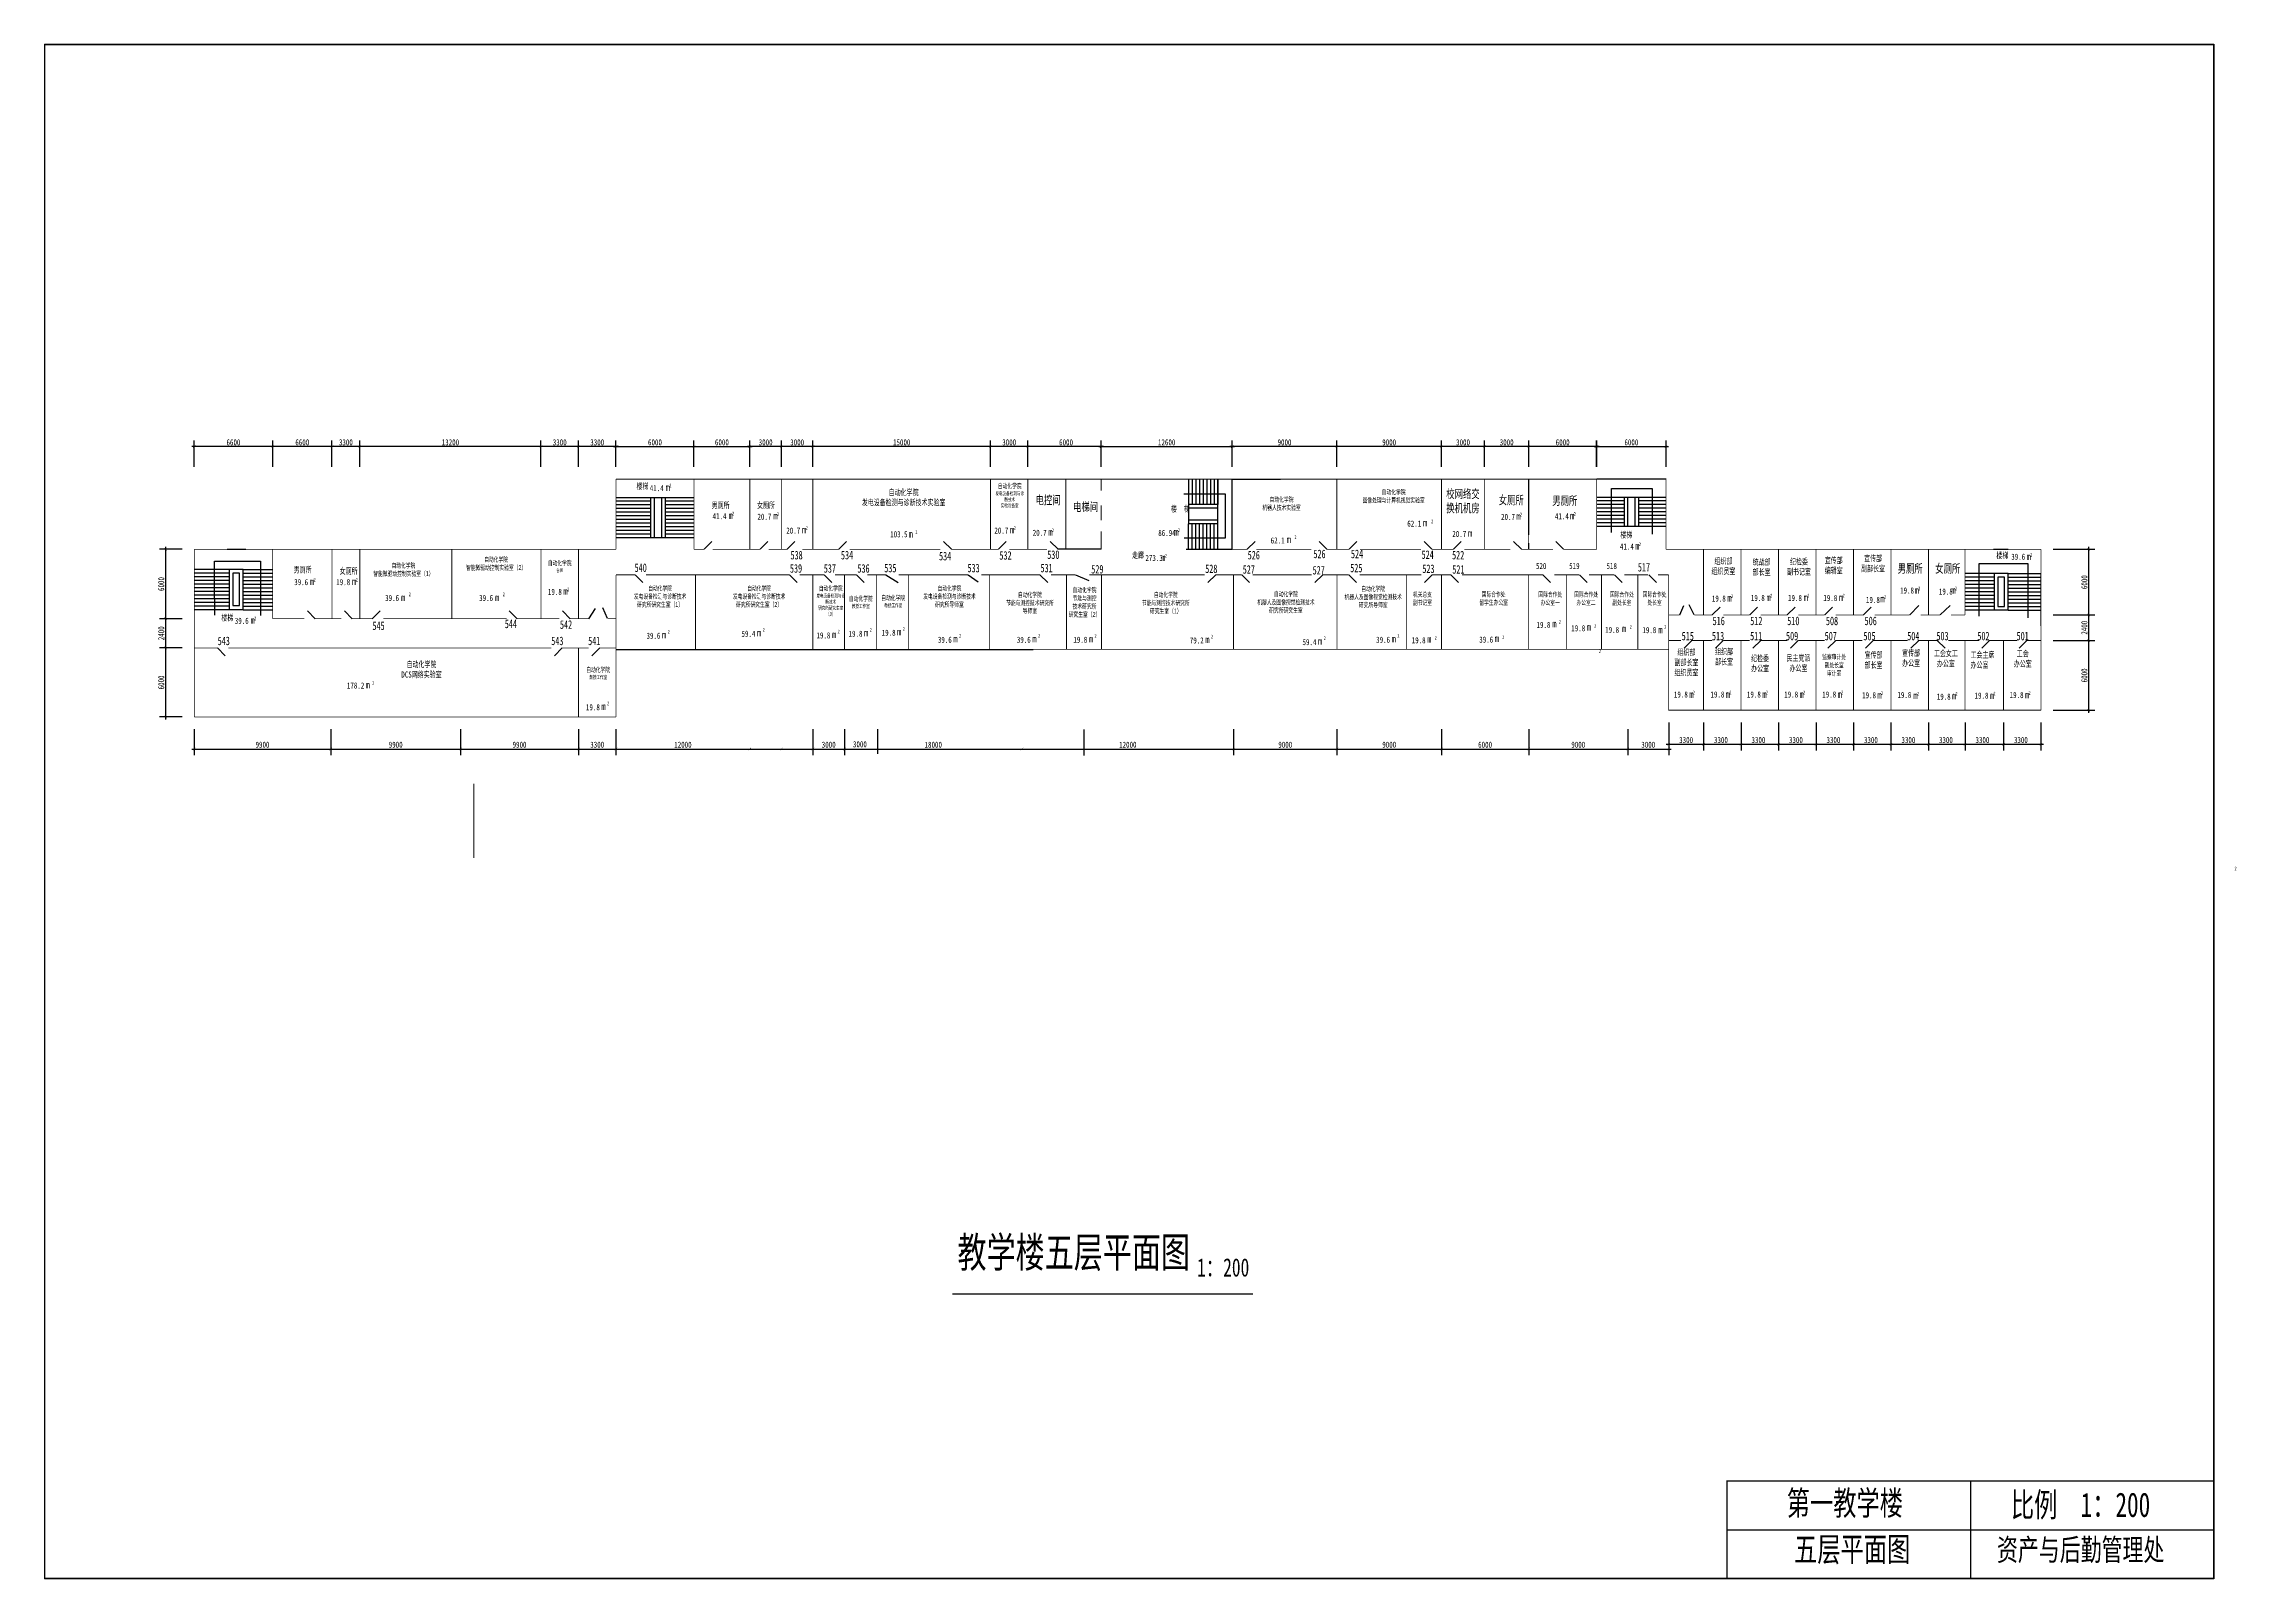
# Model space of a CAD drawing. Extents: x -85841 to 94251, y -96404 to 29716.
import ezdxf

# ---------------------------------------------------------------- set-up
doc = ezdxf.new("R2010")
doc.units = 0
doc.header["$LTSCALE"] = 20
doc.layers.get('0').update_dxf_attribs({"linetype": 'CONTINUOUS'})
doc.layers.get('DEFPOINTS').update_dxf_attribs({"linetype": 'CONTINUOUS'})
doc.styles.get("Standard").update_dxf_attribs({"font": '', "width": 0.7, "height": 700})
doc.styles.get('Standard').set_extended_font_data('FangSong_GB2312')

msp = doc.modelspace()

# ---------------------------------------------------------------- texts
at = {"color": 0, "linetype": 'ByBlock', "char_height": 500, "attachment_point": 5}
for s, insert in [('6600', (-70264, -3022)), ('6600', (-64609, -3022)), ('3300', (-61029, -3022)), ('13200', (-52444, -3022)), ('3300', (-43464, -3022)), ('3300', (-40384, -3022)), ('6000', (-35639, -3022)), ('6000', (-30139, -3022)), ('3000', (-26549, -3022)), ('3000', (-23959, -3022)), ('15000', (-15369, -3022)), ('3000', (-6539, -3022)), ('6000', (-1869, -3022)), ('12600', (6398, -3022)), ('9000', (16076, -3022)), ('9000', (24672, -3022)), ('3000', (30743, -3022)), ('3000', (34324, -3022)), ('6000', (38925, -3022)), ('6000', (44572, -3022)), ('9900', (-67880, -27861)), ('9900', (-56940, -27861)), ('9900', (-46765, -27861)), ('3300', (-40384, -27861)), ('12000', (-33344, -27861)), ('3000', (-21369, -27861)), ('18000', (-12779, -27861)), ('12000', (3204, -27861)), ('9000', (16138, -27861)), ('9000', (24678, -27861)), ('6000', (32554, -27861)), ('9000', (40207, -27861)), ('\\A1;3000', (45957, -27861)), ('3300', (49067, -27476)), ('3300', (51928, -27476)), ('3300', (55008, -27476)), ('3300', (58088, -27476)), ('3300', (61168, -27476)), ('3300', (64248, -27476)), ('3300', (67328, -27476)), ('3300', (70408, -27476)), ('3300', (73408, -27476)), ('3300', (76568, -27476))]:
    msp.add_mtext(s, dxfattribs=dict(at, insert=insert))
for s, insert, char_height, width, attachment_point in [('楼梯', (-37154, -6374), 500, 2119.32, 1), ('41.4', (-36064, -6527), 500, 1559.55, 1), ('m', (-34756, -6407), 600, 512.8, 1), ('2', (-34459, -6413), 300, 341.87, 1), ('{\\fGulim|b0|i0|c134|p34;\\C7;自\\fPMingLiU|b0|i0|c134|p18;动\\fGulim|b0|i0|c134|p34;化\\fPMingLiU|b0|i0|c134|p18;学\\fGulim|b0|i0|c134|p34;院\\fPMingLiU|b0|i0|c134|p18;\\C256;\\P发电设备检测与诊断技术实验\\fGulim|b0|i0|c134|p34;室}', (-15212, -6869), 500, 7248.07, 2), ('{\\fGulim|b0|i0|c134|p34;\\C7;自\\fPMingLiU|b0|i0|c134|p18;动\\fGulim|b0|i0|c134|p34;化\\fPMingLiU|b0|i0|c134|p18;学\\fGulim|b0|i0|c134|p34;院\\fPMingLiU|b0|i0|c134|p18;\\C256;\\P\\H0.75x;发电设备检测与诊断技术\\P实验准备室}', (-6500, -6402), 400, 2411.33, 2), ('{\\fGulim|b0|i0|c129|p34;自\\fPMingLiU|b0|i0|c136|p18;动\\fGulim|b0|i0|c134|p34;化\\fPMingLiU|b0|i0|c134|p18;学\\fGulim|b0|i0|c134|p34;院}\\P{\\fPMingLiU|b0|i0|c134|p18;图\\fGulim|b0|i0|c134|p34;像\\fPMingLiU|b0|i0|c134|p18;处\\fGulim|b0|i0|c134|p34;理\\fPMingLiU|b0|i0|c134|p18;与计\\fGulim|b0|i0|c134|p34;算机\\fPMingLiU|b0|i0|c134|p18;视觉实验\\fGulim|b0|i0|c134|p34;室}', (25039, -6908), 400, 6485.63, 2), ('校网络交换机机房', (29363, -6906), 700, 3187.62, 1), ('男厕所', (-30986, -7933), 500, 2634.82, 1), ('41.4', (-30905, -8829), 500, 1559.55, 1), ('m', (-29596, -8709), 600, 512.8, 1), ('2', (-29299, -8714), 300, 341.87, 1), ('女厕所', (-27250, -7933), 500, 1661.79, 1), ('20.7', (-27219, -8875), 500, 1559.55, 1), ('m', (-25911, -8755), 600, 512.8, 1), ('2', (-25614, -8760), 300, 341.87, 1), ('电控间', (-4377, -7413), 700, 2110.71, 1), ('电梯间', (-1290, -7976), 700, 2062.12, 1), ('楼  梯', (6744, -8230), 500, 1546.53, 1), ('{\\fGulim|b0|i0|c129|p34;自\\fPMingLiU|b0|i0|c136|p18;动\\fGulim|b0|i0|c134|p34;化\\fPMingLiU|b0|i0|c134|p18;学\\fGulim|b0|i0|c134|p34;院}\\P{\\fPMingLiU|b0|i0|c134|p18;机器人技术实验\\fGulim|b0|i0|c134|p34;室}', (15833, -7513), 400, 6485.63, 2), ('女厕所', (33672, -7414), 700, 2176.59, 1), ('20.7', (33864, -8888), 500, 1559.55, 1), ('m', (35119, -8784), 600, 512.8, 1), ('2', (35416, -8790), 300, 341.87, 1), ('男厕所', (38070, -7463), 700, 2634.82, 1), ('41.4', (38287, -8842), 500, 1559.55, 1), ('m', (39541, -8738), 600, 512.8, 1), ('2', (39838, -8744), 300, 341.87, 1), ('20.7', (-24851, -10015), 500, 1661.09, 1), ('m', (-23557, -9896), 600, 512.8, 1), ('2', (-23260, -9902), 300, 341.87, 1), ('103.5', (-16316, -10319), 500, 1559.55, 1), ('m', (-14805, -10236), 600, 512.8, 1), ('2', (-14242, -10242), 300, 341.87, 1), ('20.7', (-7758, -10015), 500, 1661.09, 1), ('m', (-6464, -9896), 600, 512.8, 1), ('2', (-6167, -9902), 300, 341.87, 1), ('20.7', (-4610, -10196), 500, 1661.09, 1), ('m', (-3330, -10080), 600, 512.8, 1), ('2', (-3033, -10086), 300, 341.87, 1), ('86.94', (5705, -10211), 500, 1016.41, 1), ('m', (7023, -10077), 600, 512.8, 1), ('2', (7320, -10083), 300, 341.87, 1), ('2', (16895, -10664), 300, 341.87, 1), ('62.1', (26163, -9444), 500, 1374.69, 1), ('m', (27455, -9329), 600, 512.8, 1), ('2', (28121, -9362), 300, 341.87, 1), ('20.7', (29860, -10295), 500, 1374.69, 1), ('m', (31152, -10180), 600, 512.8, 1), ('楼梯', (43660, -10364), 500, 2863.94, 1), ('{\\fGulim|b0|i0|c134|p34;\\C7;自\\fPMingLiU|b0|i0|c134|p18;动\\fGulim|b0|i0|c134|p34;化\\fPMingLiU|b0|i0|c134|p18;学\\fGulim|b0|i0|c134|p34;院}\\P{\\fGulim|b0|i0|c134|p34;智能\\fPMingLiU|b0|i0|c134|p18;微驱动控制实验\\fGulim|b0|i0|c134|p34;室（2）}', (-48692, -12440), 400, 5121.99, 2), ('538', (-24505, -11934), 700, 1209.34, 1), ('534', (-20359, -11934), 700, 1209.34, 1), ('534', (-12303, -12015), 700, 1209.34, 1), ('532', (-7345, -11955), 700, 1209.34, 1), ('530', (-3415, -11894), 700, 1209.34, 1), ('走廊', (3548, -12023), 500, 1832.92, 1), ('273.3', (4653, -12271), 500, 1559.55, 1), ('m', (5947, -12169), 600, 512.8, 1), ('2', (6244, -12175), 300, 341.87, 1), ('526', (13054, -11934), 700, 1209.34, 1), ('62.1', (14939, -10826), 500, 1016.41, 1), ('m', (16257, -10692), 600, 512.8, 1), ('526', (18450, -11834), 700, 1088.4, 1), ('524', (21536, -11834), 700, 1088.4, 1), ('524', (27338, -11894), 700, 907, 1), ('522', (29842, -11934), 700, 1209.34, 1), ('41.4', (43631, -11328), 500, 1559.55, 1), ('m', (44885, -11223), 600, 512.8, 1), ('2', (45182, -11229), 300, 341.87, 1), ('{\\fPMingLiU|b0|i0|c136|p18;组\\fPMingLiU|b0|i0|c134|p18;织\\fGulim|b0|i0|c134|p34;部\\P\\fPMingLiU|b0|i0|c134|p18;组织员\\fGulim|b0|i0|c134|p34;室}', (52128, -12519), 500, 2915.19, 2), ('{\\fSimSun|b0|i0|c134|p2;统战部\\P部长室}', (55266, -12595), 500, 2044.65, 2), ('{\\fSimSun|b0|i0|c134|p2;纪检委\\P副书记室}', (58337, -12566), 500, 2915.19, 2), ('{\\fSimSun|b0|i0|c134|p2;宣传部\\P编辑室}', (61192, -12465), 500, 3080, 2), ('{\\fSimSun|b0|i0|c134|p2;宣传部\\P副部长室}', (64426, -12301), 500, 2765.34, 2), ('楼梯', (74557, -12049), 500, 1832.92, 1), ('39.6', (75777, -12166), 500, 1314.81, 1), ('m', (77035, -12094), 600, 512.8, 1), ('2', (77332, -12100), 300, 341.87, 1), ('男厕所', (-65316, -13222), 500, 1947.48, 1), ('39.6', (-65274, -14250), 500, 1559.55, 1), ('m', (-63980, -14148), 600, 512.8, 1), ('2', (-63683, -14154), 300, 341.87, 1), ('19.8', (-61819, -14250), 500, 1559.55, 1), ('女厕所', (-61546, -13338), 500, 2123.05, 1), ('m', (-60525, -14148), 600, 512.8, 1), ('2', (-60228, -14154), 300, 341.87, 1), ('{\\fGulim|b0|i0|c134|p34;\\C7;自\\fPMingLiU|b0|i0|c134|p18;动\\fGulim|b0|i0|c134|p34;化\\fPMingLiU|b0|i0|c134|p18;学\\fGulim|b0|i0|c134|p34;院}\\P{\\fGulim|b0|i0|c134|p34;智能\\fPMingLiU|b0|i0|c134|p18;微驱动控制实验\\fGulim|b0|i0|c134|p34;室（1）}', (-56305, -12934), 400, 5121.99, 2), ('{\\fGulim|b0|i0|c134|p34;\\C7;自\\fPMingLiU|b0|i0|c134|p18;动\\fGulim|b0|i0|c134|p34;化\\fPMingLiU|b0|i0|c134|p18;学\\fGulim|b0|i0|c134|p34;院\\fPMingLiU|b0|i0|c134|p18;\\C256;\\P\\H0.75x;仓库}', (-43463, -12736), 400, 2411.33, 2), ('540', (-37312, -12965), 700, 1209.34, 1), ('539', (-24553, -13025), 700, 967.47, 1), ('537', (-21772, -13025), 700, 1088.4, 1), ('536', (-19008, -13025), 700, 1088.4, 1), ('535', (-16804, -12993), 700, 1088.4, 1), ('533', (-9965, -12993), 700, 1088.4, 1), ('531', (-3967, -12993), 700, 1088.4, 1), ('529', (201, -13090), 700, 1335.85, 1), ('528', (9561, -13053), 700, 1330.27, 1), ('527', (12645, -13111), 700, 1088.4, 1), ('527', (18389, -13171), 700, 1148.87, 1), ('525', (21473, -12990), 700, 1451.21, 1), ('523', (27399, -13051), 700, 967.47, 1), ('521', (29858, -13107), 700, 1148.87, 1), ('520', (36736, -12926), 500, 1243.62, 1), ('519', (39460, -12926), 500, 907, 1), ('518', (42527, -12926), 500, 907, 1), ('517', (45105, -12926), 700, 1088.4, 1), ('男厕所', (66440, -13037), 700, 2348.43, 1), ('女厕所', (69531, -13042), 700, 2317.41, 1), ('39.6', (-57804, -15555), 500, 1559.55, 1), ('m', (-56509, -15453), 600, 512.8, 1), ('2', (-55871, -15356), 300, 341.87, 1), ('39.6', (-50081, -15555), 500, 1559.55, 1), ('m', (-48787, -15453), 600, 512.8, 1), ('2', (-48149, -15356), 300, 341.87, 1), ('19.8', (-44432, -15048), 500, 1559.55, 1), ('m', (-43154, -14939), 600, 512.8, 1), ('2', (-42857, -14945), 300, 341.87, 1), ('{\\fGulim|b0|i0|c134|p34;\\C7;自\\fPMingLiU|b0|i0|c134|p18;动\\fGulim|b0|i0|c134|p34;化\\fPMingLiU|b0|i0|c134|p18;学\\fGulim|b0|i0|c134|p34;院\\fPMingLiU|b0|i0|c134|p18;\\C256;\\P发电设备检测与诊断技术\\P研究所研究生室（1）}', (-35218, -14806), 400, 7248.07, 2), ('{\\fGulim|b0|i0|c134|p34;\\C7;自\\fPMingLiU|b0|i0|c134|p18;动\\fGulim|b0|i0|c134|p34;化\\fPMingLiU|b0|i0|c134|p18;学\\fGulim|b0|i0|c134|p34;院\\fPMingLiU|b0|i0|c134|p18;\\C256;\\P发电设备检测与诊断技术\\P研究所研究生室（2）}', (-27084, -14806), 400, 7248.07, 2), ('{\\fGulim|b0|i0|c134|p34;\\C7;自\\fPMingLiU|b0|i0|c134|p18;动\\fGulim|b0|i0|c134|p34;化\\fPMingLiU|b0|i0|c134|p18;学\\fGulim|b0|i0|c134|p34;院\\fPMingLiU|b0|i0|c134|p18;\\C256;\\P\\H0.75x;发电设备检测与诊断技术\\P研究所研究生室\\P（3）}', (-21203, -14806), 400, 2411.33, 2), ('{\\fGulim|b0|i0|c134|p34;\\C7;自\\fPMingLiU|b0|i0|c134|p18;动\\fGulim|b0|i0|c134|p34;化\\fPMingLiU|b0|i0|c134|p18;学\\fGulim|b0|i0|c134|p34;院\\fPMingLiU|b0|i0|c134|p18;\\C256;\\P\\H0.75x;教授工作室}', (-18729, -15657), 400, 2411.33, 2), ('{\\fGulim|b0|i0|c134|p34;\\C7;自\\fPMingLiU|b0|i0|c134|p18;动\\fGulim|b0|i0|c134|p34;化\\fPMingLiU|b0|i0|c134|p18;学\\fGulim|b0|i0|c134|p34;院\\fPMingLiU|b0|i0|c134|p18;\\C256;\\P\\H0.75x;教授工作室}', (-16064, -15593), 400, 2411.33, 2), ('{\\fGulim|b0|i0|c134|p34;\\C7;自\\fPMingLiU|b0|i0|c134|p18;动\\fGulim|b0|i0|c134|p34;化\\fPMingLiU|b0|i0|c134|p18;学\\fGulim|b0|i0|c134|p34;院\\fPMingLiU|b0|i0|c134|p18;\\C256;\\P发电设备检测与诊断技术\\P研究所导师室}', (-11447, -14806), 400, 7248.07, 2), ('{\\fGulim|b0|i0|c129|p34;自\\fPMingLiU|b0|i0|c136|p18;动\\fGulim|b0|i0|c134|p34;化\\fPMingLiU|b0|i0|c134|p18;学\\fGulim|b0|i0|c134|p34;院}\\P{\\fPMingLiU|b0|i0|c134|p18;节能与测控技术研究所\\P导师\\fGulim|b0|i0|c134|p34;室}', (-4833, -15340), 400, 6485.63, 2), ('{\\fGulim|b0|i0|c129|p34;自\\fPMingLiU|b0|i0|c136|p18;动\\fGulim|b0|i0|c134|p34;化\\fPMingLiU|b0|i0|c134|p18;学\\fGulim|b0|i0|c134|p34;院}\\P{\\fPMingLiU|b0|i0|c134|p18;节能与测控\\P技术研究所\\P研究生\\fGulim|b0|i0|c134|p34;室（2）}', (-354, -14955), 400, 2803.11, 2), ('{\\fGulim|b0|i0|c129|p34;自\\fPMingLiU|b0|i0|c136|p18;动\\fGulim|b0|i0|c134|p34;化\\fPMingLiU|b0|i0|c134|p18;学\\fGulim|b0|i0|c134|p34;院}\\P{\\fPMingLiU|b0|i0|c134|p18;节能与测控技术研究所\\P研究生\\fGulim|b0|i0|c134|p34;室（1）}', (6324, -15340), 400, 6485.63, 2), ('{\\fGulim|b0|i0|c129|p34;自\\fPMingLiU|b0|i0|c136|p18;动\\fGulim|b0|i0|c134|p34;化\\fPMingLiU|b0|i0|c134|p18;学\\fGulim|b0|i0|c134|p34;院}\\P{\\fPMingLiU|b0|i0|c134|p18;机器人及图\\fGulim|b0|i0|c134|p34;像\\fPMingLiU|b0|i0|c134|p18;视觉检测技术\\P研究所研究生\\fGulim|b0|i0|c134|p34;室}', (16190, -15285), 400, 6485.63, 2), ('{\\fGulim|b0|i0|c129|p34;自\\fPMingLiU|b0|i0|c136|p18;动\\fGulim|b0|i0|c134|p34;化\\fPMingLiU|b0|i0|c134|p18;学\\fGulim|b0|i0|c134|p34;院}\\P{\\fPMingLiU|b0|i0|c134|p18;机器人及图\\fGulim|b0|i0|c134|p34;像\\fPMingLiU|b0|i0|c134|p18;视觉检测技术\\P研究所导师\\fGulim|b0|i0|c134|p34;室}', (23363, -14845), 400, 6485.63, 2), ('{\\fGulim|b0|i0|c129|p34;机\\fPMingLiU|b0|i0|c136|p18;关\\fPMingLiU|b0|i0|c134|p18;总\\fGulim|b0|i0|c134|p34;支\\P副\\fPMingLiU|b0|i0|c134|p18;书记\\fGulim|b0|i0|c134|p34;室}', (27407, -15316), 400, 2692.97, 2), ('{\\fPMingLiU|b0|i0|c134|p18;国际\\fGulim|b0|i0|c134|p34;合作\\fPMingLiU|b0|i0|c134|p18;处\\fGulim|b0|i0|c134|p34;\\P\\fGulim|b0|i0|c129|p34;留\\fPMingLiU|b0|i0|c136|p18;学\\fGulim|b0|i0|c134|p34;生\\fPMingLiU|b0|i0|c134|p18;办\\fGulim|b0|i0|c134|p34;公室}', (33252, -15308), 400, 4496.87, 2), ('{\\fSimSun|b0|i0|c134|p2;国际合作处\\P办公室一}', (37909, -15316), 400, 2692.97, 2), ('{\\fSimSun|b0|i0|c134|p2;国际合作处\\P办公室二}', (40847, -15316), 400, 2692.97, 2), ('{\\fSimSun|b0|i0|c134|p2;国际合作处\\P副处长室}', (43785, -15316), 400, 2692.97, 2), ('{\\fSimSun|b0|i0|c134|p2;国际合作处\\P处长室}', (46478, -15316), 400, 2692.97, 2), ('19.8', (51181, -15599), 500, 1314.81, 1), ('m', (52466, -15496), 600, 512.8, 1), ('2', (52763, -15502), 300, 341.87, 1), ('19.8', (54386, -15554), 500, 1314.81, 1), ('m', (55671, -15451), 600, 512.8, 1), ('2', (55968, -15457), 300, 341.87, 1), ('19.8', (57437, -15554), 500, 1314.81, 1), ('m', (58722, -15451), 600, 512.8, 1), ('2', (59019, -15457), 300, 341.87, 1), ('19.8', (60340, -15554), 500, 1314.81, 1), ('m', (61625, -15451), 600, 512.8, 1), ('2', (61922, -15457), 300, 341.87, 1), ('19.8', (63842, -15709), 500, 1314.81, 1), ('m', (65022, -15555), 600, 512.8, 1), ('2', (65319, -15561), 300, 341.87, 1), ('19.8', (66642, -14935), 500, 1314.81, 1), ('m', (67835, -14856), 600, 512.8, 1), ('2', (68132, -14862), 300, 341.87, 1), ('19.8', (69830, -15021), 500, 1314.81, 1), ('m', (70850, -14856), 600, 512.8, 1), ('2', (71147, -14862), 300, 341.87, 1), ('楼梯', (-71262, -17178), 500, 1832.92, 1), ('39.6', (-70157, -17426), 500, 1559.55, 1), ('m', (-68863, -17324), 600, 512.8, 1), ('2', (-68566, -17330), 300, 341.87, 1), ('545', (-58844, -17734), 700, 1209.34, 1), ('544', (-47977, -17577), 700, 1511.67, 1), ('542', (-43442, -17637), 700, 967.47, 1), ('19.8', (36777, -17762), 500, 1713.71, 1), ('m', (38070, -17609), 600, 512.8, 1), ('2', (38612, -17609), 300, 341.87, 1), ('2', (41519, -17945), 300, 341.87, 1), ('516', (51246, -17334), 700, 1088.4, 1), ('512', (54333, -17334), 700, 1088.4, 1), ('510', (57373, -17334), 700, 1088.4, 1), ('508', (60552, -17334), 700, 1088.4, 1), ('506', (63730, -17334), 700, 1088.4, 1), ('543', (-71559, -18976), 700, 1209.34, 1), ('543', (-44161, -18976), 700, 1209.34, 1), ('541', (-41131, -18976), 700, 1209.34, 1), ('39.6', (-36335, -18655), 500, 1559.55, 1), ('m', (-35063, -18523), 600, 512.8, 1), ('2', (-34596, -18436), 300, 341.87, 1), ('59.4', (-28530, -18490), 500, 1559.55, 1), ('m', (-27258, -18358), 600, 512.8, 1), ('2', (-26791, -18271), 300, 341.87, 1), ('19.8', (-22375, -18628), 500, 1559.55, 1), ('m', (-21103, -18495), 600, 512.8, 1), ('2', (-20635, -18408), 300, 341.87, 1), ('19.8', (-19736, -18490), 500, 1559.55, 1), ('m', (-18464, -18358), 600, 512.8, 1), ('2', (-17997, -18271), 300, 341.87, 1), ('19.8', (-17016, -18408), 500, 1559.55, 1), ('m', (-15744, -18276), 600, 512.8, 1), ('2', (-15276, -18188), 300, 341.87, 1), ('39.6', (-12399, -18985), 500, 1559.55, 1), ('m', (-11127, -18852), 600, 512.8, 1), ('2', (-10659, -18765), 300, 341.87, 1), ('39.6', (-5913, -18985), 500, 1559.55, 1), ('m', (-4641, -18852), 600, 512.8, 1), ('2', (-4174, -18765), 300, 341.87, 1), ('19.8', (-1269, -18985), 500, 1559.55, 1), ('m', (3, -18852), 600, 512.8, 1), ('2', (471, -18765), 300, 341.87, 1), ('79.2', (8295, -19040), 500, 1559.55, 1), ('m', (9567, -18907), 600, 512.8, 1), ('2', (10034, -18820), 300, 341.87, 1), ('59.4', (17556, -19177), 500, 1559.55, 1), ('m', (18828, -19045), 600, 512.8, 1), ('2', (19296, -18957), 300, 341.87, 1), ('39.6', (23602, -18985), 500, 1559.55, 1), ('m', (24874, -18852), 600, 512.8, 1), ('2', (25342, -18765), 300, 341.87, 1), ('19.8', (26524, -19030), 500, 1314.81, 1), ('m', (27798, -18873), 600, 512.8, 1), ('2', (28410, -18934), 300, 341.87, 1), ('39.6', (32075, -18975), 500, 1314.81, 1), ('m', (33350, -18818), 600, 512.8, 1), ('2', (33961, -18879), 300, 341.87, 1), ('19.8', (39632, -18042), 500, 1314.81, 1), ('m', (40907, -17884), 600, 512.8, 1), ('19.8', (42417, -18164), 500, 1314.81, 1), ('m', (43792, -18006), 600, 512.8, 1), ('2', (44426, -18037), 300, 341.87, 1), ('19.8', (45474, -18192), 500, 1559.55, 1), ('m', (46792, -18118), 600, 512.8, 1), ('2', (47267, -18037), 300, 341.87, 1), ('515', (48703, -18577), 700, 1088.4, 1), ('513', (51191, -18577), 700, 1088.4, 1), ('511', (54323, -18577), 700, 1088.4, 1), ('509', (57272, -18577), 700, 1088.4, 1), ('507', (60450, -18577), 700, 1088.4, 1), ('505', (63629, -18577), 700, 1088.4, 1), ('504', (67232, -18577), 700, 1088.4, 1), ('503', (69627, -18577), 700, 1088.4, 1), ('502', (72990, -18577), 700, 1088.4, 1), ('501', (76215, -18577), 700, 1088.4, 1), ('{\\fGulim|b0|i0|c134|p34;\\C7;自\\fPMingLiU|b0|i0|c134|p18;动\\fGulim|b0|i0|c134|p34;化\\fPMingLiU|b0|i0|c134|p18;学\\fGulim|b0|i0|c134|p34;院}\\PDCS{\\fPMingLiU|b0|i0|c136|p18;网\\fPMingLiU|b0|i0|c134|p18;络实验\\fGulim|b0|i0|c134|p34;室}', (-54821, -21008), 500, 5121.99, 2), ('{\\fGulim|b0|i0|c134|p34;\\C7;自\\fPMingLiU|b0|i0|c134|p18;动\\fGulim|b0|i0|c134|p34;化\\fPMingLiU|b0|i0|c134|p18;学\\fGulim|b0|i0|c134|p34;院\\fPMingLiU|b0|i0|c134|p18;\\C256;\\P\\H0.75x;教授工作室}', (-40302, -21497), 400, 2411.33, 2), ('2', (41902, -20027), 300, 341.87, 1), ('{\\fPMingLiU|b0|i0|c136|p18;组\\fPMingLiU|b0|i0|c134|p18;织\\fGulim|b0|i0|c134|p34;部\\P副部\\fPMingLiU|b0|i0|c134|p18;长\\fGulim|b0|i0|c134|p34;室\\fSimSun|b0|i0|c134|p2;\\P\\fPMingLiU|b0|i0|c134|p18;组织员\\fGulim|b0|i0|c134|p34;室}', (49089, -20012), 500, 2842.63, 2), ('{\\fSimSun|b0|i0|c134|p2;组织部\\P部长室}', (52184, -19955), 500, 2300, 2), ('{\\fSimSun|b0|i0|c134|p2;纪检委\\P办公室}', (55143, -20508), 500, 2522.37, 2), ('{\\fSimSun|b0|i0|c134|p2;民主党派\\P办公室}', (58296, -20478), 500, 2937.32, 2), ('{\\fPMingLiU|b0|i0|c136|p18;监\\fGulim|b0|i0|c134|p34;察\\fPMingLiU|b0|i0|c134|p18;审计处\\fSimSun|b0|i0|c134|p2;\\P\\pt1200;\\fGulim|b0|i0|c134|p34;副\\fPMingLiU|b0|i0|c134|p18;处长\\fGulim|b0|i0|c134|p34;室\\P\\fPMingLiU|b0|i0|c134|p18;审计\\fGulim|b0|i0|c134|p34;室}', (61227, -20452), 400, 2507.15, 2), ('{\\fSimSun|b0|i0|c134|p2;宣传部\\P部长室}', (64464, -20233), 500, 2634.06, 2), ('{\\fSimSun|b0|i0|c134|p2;宣传部\\P办公室}', (67549, -20070), 500, 2715.12, 2), ('{\\fSimSun|b0|i0|c134|p2;工会女工\\P办公室}', (70405, -20104), 500, 2636.13, 2), ('工会主席办公室', (72433, -20217), 500, 2334.78, 1), ('{\\fSimSun|b0|i0|c134|p2;工会\\P办公室}', (76721, -20121), 500, 2334.78, 2), ('{\\C3;178.2}', (-60945, -22742), 500, 1559.55, 1), ('m', (-59413, -22632), 600, 512.8, 1), ('2', (-58872, -22638), 300, 341.87, 1), ('19.8', (-41309, -24532), 500, 1559.55, 1), ('m', (-40037, -24400), 600, 512.8, 1), ('2', (-39570, -24313), 300, 341.87, 1), ('19.8', (48064, -23479), 500, 1314.81, 1), ('m', (49322, -23408), 600, 512.8, 1), ('2', (49619, -23414), 300, 341.87, 1), ('19.8', (51068, -23479), 500, 1314.81, 1), ('m', (52325, -23408), 600, 512.8, 1), ('2', (52622, -23414), 300, 341.87, 1), ('19.8', (54063, -23479), 500, 1314.81, 1), ('m', (55320, -23408), 600, 512.8, 1), ('2', (55617, -23414), 300, 341.87, 1), ('19.8', (57126, -23479), 500, 1314.81, 1), ('m', (58384, -23408), 600, 512.8, 1), ('2', (58681, -23414), 300, 341.87, 1), ('19.8', (60251, -23479), 500, 1314.81, 1), ('m', (61508, -23408), 600, 512.8, 1), ('2', (61805, -23414), 300, 341.87, 1), ('19.8', (63523, -23542), 500, 1314.81, 1), ('m', (64781, -23471), 600, 512.8, 1), ('2', (65078, -23477), 300, 341.87, 1), ('19.8', (66426, -23526), 500, 1314.81, 1), ('m', (67736, -23505), 600, 512.8, 1), ('2', (68033, -23511), 300, 341.87, 1), ('19.8', (69656, -23655), 500, 1314.81, 1), ('m', (70900, -23522), 600, 512.8, 1), ('2', (71197, -23527), 300, 341.87, 1), ('19.8', (72763, -23573), 500, 1314.81, 1), ('m', (74021, -23502), 600, 512.8, 1), ('2', (74318, -23507), 300, 341.87, 1), ('19.8', (75644, -23526), 500, 1314.81, 1), ('m', (76902, -23455), 600, 512.8, 1), ('2', (77199, -23461), 300, 341.87, 1), ('3000', (-19375, -27572), 500, 1421.99, 1), ('2', (94122, -37875), 300, 341.87, 1), ('教学楼五层平面图', (-10785, -68302), 2500, 54703.41, 1), ('1：200', (8892, -70043), 1500, 6148.32, 1), ('\u3000\u3000第一教学楼', (53513, -89148), 2000, 18925.74, 1), ('比例  1：200', (75750, -89290), 2000, 16017.17, 1), ('五层平面图', (57936, -92953), 2000, 10628.21, 1), ('资产与后勤管理处', (74604, -93084), 1800, 20200.43, 1)]:
    msp.add_mtext(s, dxfattribs=dict(insert=insert, char_height=char_height, width=width, attachment_point=attachment_point))
at = {"color": 0, "linetype": 'ByBlock', "char_height": 500, "attachment_point": 5, "rotation": 90}
for s, insert in [('6000', (-76199, -14657)), ('6000', (81785, -14502)), ('2400', (81785, -18247)), ('2400', (-76199, -18707)), ('6000', (-76199, -22742)), ('6000', (81785, -22162))]:
    msp.add_mtext(s, dxfattribs=dict(at, insert=insert))

# ---------------------------------------------------------------- blocks, each defined once
blk = doc.blocks.new('1')
blk.add_line((0, 0), (900, -1))
blk = doc.blocks.new('_ARCHTICK')
at = {"color": 0, "linetype": 'ByBlock', "const_width": 0.15}
blk.add_lwpolyline([(-0.5, -0.5), (0.5, 0.5)], dxfattribs=at)

# ---------------------------------------------------------------- linework, layer by layer
at = {"color": 0, "linetype": 'ByBlock'}
for p, q in [((-66844, -3372), (-73684, -3372)), ((-73484, -5037), (-73484, -2872)), ((-61974, -3372), (-67244, -3372)), ((-67044, -5037), (-67044, -2872)), ((-59684, -3372), (-62374, -3372)), ((-62174, -5037), (-62174, -2872)), ((-44804, -3372), (-60084, -3372)), ((-59884, -5037), (-59884, -2872)), ((-59884, -5037), (-59884, -2872)), ((-41724, -3372), (-45204, -3372)), ((-45004, -5037), (-45004, -2872)), ((-38644, -3372), (-42124, -3372)), ((-41924, -5037), (-41924, -2872)), ((-39044, -3372), (-32234, -3372)), ((-38844, -5037), (-38844, -2872)), ((-38844, -5037), (-38844, -2872)), ((-32634, -3372), (-27644, -3372)), ((-32434, -5037), (-32434, -2872)), ((-25054, -3372), (-28044, -3372)), ((-27844, -5037), (-27844, -2872)), ((-27844, -5037), (-27844, -2872)), ((-22464, -3372), (-25454, -3372)), ((-25254, -5037), (-25254, -2872)), ((-7874, -3372), (-22864, -3372)), ((-22664, -5037), (-22664, -2872)), ((-4803, -3372), (-8274, -3372)), ((-8074, -5037), (-8074, -2872)), ((1216, -3372), (-5203, -3372)), ((-5003, -5037), (-5003, -2872)), ((816, -3372), (11981, -3372)), ((1016, -5037), (1016, -2872)), ((1016, -5037), (1016, -2872)), ((20571, -3372), (11581, -3372)), ((11781, -5037), (11781, -2872)), ((11781, -5037), (11781, -2872)), ((29173, -3372), (20171, -3372)), ((20371, -5037), (20371, -2872)), ((32713, -3372), (28773, -3372)), ((28973, -5037), (28973, -2872)), ((36336, -3372), (32313, -3372)), ((32513, -5037), (32513, -2872)), ((41915, -3372), (35936, -3372)), ((36136, -5037), (36136, -2872)), ((41526, -3372), (47617, -3372)), ((41715, -5037), (41715, -2872)), ((41726, -5037), (41726, -2872)), ((47417, -5037), (47417, -2872)), ((-74484, -11807), (-76349, -11807)), ((-75849, -11607), (-75849, -17707)), ((79217, -11807), (82635, -11807)), ((82135, -11607), (82135, -17397)), ((-74484, -17507), (-76349, -17507)), ((-75484, -17507), (-76349, -17507)), ((-75849, -17307), (-75849, -20107)), ((79217, -17197), (82635, -17197)), ((80217, -17197), (82635, -17197)), ((82135, -16997), (82135, -19497)), ((-75849, -19707), (-75849, -25777)), ((79217, -19297), (82635, -19297)), ((80217, -19297), (82635, -19297)), ((82135, -19097), (82135, -25227)), ((-74484, -19907), (-76349, -19907)), ((-75484, -19907), (-76349, -19907)), ((79217, -25027), (82635, -25027)), ((-74484, -25577), (-76349, -25577)), ((-73484, -26577), (-73484, -28711)), ((-62275, -26577), (-62275, -28711)), ((-51605, -26577), (-51605, -28711)), ((-41924, -26577), (-41924, -28711)), ((-38844, -26577), (-38844, -28711)), ((-38844, -26577), (-38844, -28711)), ((-22664, -26577), (-22664, -28711)), ((-20074, -26577), (-20074, -28711)), ((-400, -26620), (-400, -28754)), ((11892, -26577), (11892, -28711)), ((11892, -26577), (11892, -28711)), ((20383, -26577), (20383, -28711)), ((28973, -26577), (28973, -28711)), ((36136, -26577), (36136, -28711)), ((44279, -26577), (44279, -28711)), ((47636, -26027), (47636, -28326)), ((47636, -26027), (47636, -28326)), ((47636, -26027), (47636, -28711)), ((50497, -26027), (50497, -28326)), ((53577, -26027), (53577, -28326)), ((56657, -26027), (56657, -28326)), ((59737, -26027), (59737, -28326)), ((62817, -26027), (62817, -28326)), ((65897, -26027), (65897, -28326)), ((68977, -26027), (68977, -28326)), ((71977, -26027), (71977, -28326)), ((75137, -26027), (75137, -28326)), ((78217, -26027), (78217, -28326)), ((-73684, -28211), (-62075, -28211)), ((-62475, -28211), (-51405, -28211)), ((-51805, -28211), (-41724, -28211)), ((-42124, -28211), (-38644, -28211)), ((-39044, -28211), (-27644, -28211)), ((-28044, -28211), (-25054, -28211)), ((-25454, -28211), (-22464, -28211)), ((-22864, -28211), (-19874, -28211)), ((-20274, -28211), (-5284, -28211)), ((-5684, -28211), (12092, -28211)), ((11692, -28211), (20583, -28211)), ((20183, -28211), (29173, -28211)), ((28773, -28211), (36336, -28211)), ((35936, -28211), (44479, -28211)), ((44079, -28211), (47836, -28211)), ((47436, -27826), (50697, -27826)), ((50297, -27826), (53777, -27826)), ((53377, -27826), (56857, -27826)), ((56457, -27826), (59937, -27826)), ((59537, -27826), (63017, -27826)), ((62617, -27826), (66097, -27826)), ((65697, -27826), (69177, -27826)), ((68777, -27826), (72177, -27826)), ((71777, -27826), (75337, -27826)), ((74937, -27826), (78417, -27826))]:
    msp.add_line(p, q, dxfattribs=at)
for p, q in [((8191, -6037), (8191, -8137)), ((8491, -6037), (8491, -8137)), ((8791, -6037), (8791, -8137)), ((9091, -6037), (9091, -8137)), ((9391, -6037), (9391, -8137)), ((9691, -6037), (9691, -8137)), ((9991, -6037), (9991, -8137)), ((10291, -6037), (10291, -8137)), ((10591, -11807), (10591, -6037)), ((10591, -6037), (10591, -8137)), ((11781, -11807), (11781, -6037)), ((11781, -6037), (15736, -6037)), ((36136, -10610), (36136, -6037)), ((47417, -6037), (41726, -6037)), ((42951, -10416), (42951, -6824)), ((42951, -6824), (46281, -6824)), ((46281, -6824), (46281, -10549)), ((-38844, -7537), (-32434, -7537)), ((-38844, -7837), (-36012, -7837)), ((-38844, -8137), (-36012, -8137)), ((-38844, -8437), (-36012, -8437)), ((-38844, -8737), (-36012, -8737)), ((-36012, -7537), (-36012, -10837)), ((-35712, -7537), (-35712, -10837)), ((-35112, -7537), (-35112, -10837)), ((-34812, -7537), (-34812, -10837)), ((-34812, -7837), (-32434, -7837)), ((-34812, -8137), (-32434, -8137)), ((-34812, -8437), (-32434, -8437)), ((-34812, -8737), (-32434, -8737)), ((7799, -7238), (11190, -7238)), ((10591, -8137), (8191, -8137)), ((8191, -8137), (8191, -9707)), ((10591, -8437), (8191, -8437)), ((11190, -7238), (11190, -10893)), ((47415, -7537), (41715, -7537)), ((43965, -7837), (41715, -7837)), ((43965, -8137), (41715, -8137)), ((43965, -8437), (41715, -8437)), ((43965, -8737), (41715, -8737)), ((43965, -7537), (43965, -9937)), ((44265, -7537), (44265, -9937)), ((44865, -7537), (44865, -9937)), ((45165, -7537), (45165, -9937)), ((47415, -7837), (45165, -7837)), ((47415, -8137), (45165, -8137)), ((47415, -8437), (45165, -8437)), ((47415, -8737), (45165, -8737)), ((-38844, -9037), (-36012, -9037)), ((-38844, -9337), (-36012, -9337)), ((-38844, -9637), (-36012, -9637)), ((-38844, -9937), (-36012, -9937)), ((-38844, -10237), (-36012, -10237)), ((-38844, -10537), (-36012, -10537)), ((-34812, -9037), (-32434, -9037)), ((-34812, -9337), (-32434, -9337)), ((-34812, -9637), (-32434, -9637)), ((-34812, -9937), (-32434, -9937)), ((-34812, -10237), (-32434, -10237)), ((-34812, -10537), (-32434, -10537)), ((10591, -9407), (8191, -9407)), ((8191, -11807), (8191, -9707)), ((10591, -9707), (8191, -9707)), ((8491, -11807), (8491, -9707)), ((8791, -11807), (8791, -9707)), ((9091, -11807), (9091, -9707)), ((9391, -11807), (9391, -9707)), ((9691, -11807), (9691, -9707)), ((9991, -11807), (9991, -9707)), ((10291, -11807), (10291, -9707)), ((10591, -11807), (10591, -9707)), ((43965, -9037), (41715, -9037)), ((43965, -9337), (41715, -9337)), ((43965, -9637), (41715, -9637)), ((47415, -9937), (41715, -9937)), ((47415, -9037), (45165, -9037)), ((47415, -9337), (45165, -9337)), ((47415, -9637), (45165, -9637)), ((-70787, -11807), (-69254, -11807)), ((-38844, -10837), (-32434, -10837)), ((1016, -11807), (-2579, -11807)), ((11190, -10893), (7843, -10893)), ((7985, -11807), (11781, -11807)), ((36136, -11807), (36136, -11310)), ((74327, -11807), (75535, -11807)), ((-70631, -13466), (-73484, -13466)), ((-70631, -13766), (-73484, -13766)), ((-70631, -14066), (-73484, -14066)), ((-70631, -14366), (-73484, -14366)), ((-71822, -15881), (-71822, -12783)), ((-71822, -12783), (-68055, -12783)), ((-69459, -13466), (-67044, -13466)), ((-69459, -13766), (-67044, -13766)), ((-69459, -14066), (-67044, -14066)), ((-69459, -14366), (-67044, -14366)), ((-68055, -12783), (-68055, -15829)), ((-16671, -13907), (-15656, -14534)), ((-9912, -13907), (-9102, -14466)), ((-1105, -13907), (12, -14363)), ((74337, -13799), (71977, -13799)), ((74337, -14099), (71977, -14099)), ((74337, -14399), (71977, -14399)), ((73146, -17307), (73146, -12961)), ((73146, -12961), (77141, -12961)), ((75535, -13799), (78245, -13799)), ((75535, -14099), (78245, -14099)), ((75535, -14399), (78245, -14399)), ((77141, -12961), (77141, -17440)), ((-70631, -14666), (-73484, -14666)), ((-70631, -14966), (-73484, -14966)), ((-70631, -15266), (-73484, -15266)), ((-70631, -15566), (-73484, -15566)), ((-70631, -15866), (-73484, -15866)), ((-70631, -16166), (-73484, -16166)), ((-71822, -15881), (-71822, -17208)), ((-69459, -14666), (-67044, -14666)), ((-69459, -14966), (-67044, -14966)), ((-69459, -15266), (-67044, -15266)), ((-69459, -15566), (-67044, -15566)), ((-69459, -15866), (-67044, -15866)), ((-69459, -16166), (-67044, -16166)), ((-68055, -15829), (-68055, -17253)), ((74337, -14699), (71977, -14699)), ((74337, -14999), (71977, -14999)), ((74337, -15299), (71977, -15299)), ((74337, -15599), (71977, -15599)), ((74337, -15899), (71977, -15899)), ((74337, -16199), (71977, -16199)), ((75535, -14699), (78245, -14699)), ((75535, -14999), (78245, -14999)), ((75535, -15299), (78245, -15299)), ((75535, -15599), (78245, -15599)), ((75535, -15899), (78245, -15899)), ((75535, -16199), (78245, -16199)), ((-70631, -16466), (-73484, -16466)), ((-70631, -16766), (-73484, -16766)), ((-69459, -16466), (-67044, -16466)), ((-69459, -16766), (-67044, -16766)), ((-41061, -17507), (-40517, -16666)), ((-39538, -17481), (-39919, -16612)), ((48541, -17197), (48879, -16409)), ((49741, -17197), (49318, -16360)), ((67441, -17197), (68176, -16409)), ((69928, -17197), (70758, -16409)), ((74337, -16499), (71977, -16499)), ((74337, -16799), (71977, -16799)), ((75535, -16499), (78245, -16499)), ((75535, -16799), (78245, -16799)), ((-38844, -20027), (-4563, -20027)), ((-65373, -25577), (-65373, -25577)), ((-17350, -26582), (-17350, -28605)), ((72419, -88344), (72419, -96344)), ((52419, -92344), (92419, -92344))]:
    msp.add_line(p, q)
for points, const_width in [([(-85781, 29656), (92419, 29656), (92419, -96344), (-85781, -96344), (-85781, 29656)], 120), ([(-38844, -6037), (1016, -6037)], 70), ([(-38844, -6037), (-38844, -11807)], 70), ([(-22664, -11807), (-22664, -6037)], 70), ([(-5003, -11807), (-5003, -6037)], 70), ([(1016, -6037), (1016, -6990)], 70), ([(1016, -6037), (6981, -6037)], 70), ([(6981, -6037), (11781, -6037)], 70), ([(11781, -6037), (47417, -6037)], 70), ([(11781, -6037), (11781, -11807), (11864, -11807)], 70), ([(20371, -6037), (20371, -11807), (20454, -11807)], 70), ([(28973, -11807), (28973, -6037)], 70), ([(36136, -6037), (36136, -10610)], 70), ([(41715, -6037), (41715, -10159)], 70), ([(47417, -6037), (47417, -11807)], 70), ([(1016, -8190), (1016, -9422)], 70), ([(1016, -10322), (1016, -11807)], 70), ([(36136, -10610), (36136, -11310)], 70), ([(41715, -10159), (41715, -11807)], 70), ([(-59884, -11807), (-73484, -11807)], 70), ([(-73484, -15266), (-73484, -11807)], 70), ([(-67044, -11807), (-67044, -17507)], 70), ([(-62174, -11836), (-62174, -17536)], 70), ([(-59884, -11807), (-59884, -17507)], 70), ([(-59884, -11807), (-38844, -11807)], 70), ([(-32434, -11807), (-31599, -11807)], 70), ([(-30899, -11807), (-28364, -11807)], 70), ([(-27009, -11807), (-28364, -11807)], 70), ([(-26309, -11807), (-24774, -11807)], 70), ([(-23539, -11807), (-20533, -11807)], 70), ([(-19633, -11807), (-13193, -11807)], 70), ([(-14305, -11807), (-12192, -11807)], 70), ([(-11292, -11807), (-8074, -11807)], 70), ([(-8110, -11807), (-7424, -11807)], 70), ([(-6524, -11807), (-4164, -11807)], 70), ([(-4164, -11807), (-3428, -11807)], 70), ([(-2528, -11807), (1016, -11807)], 70), ([(11864, -11807), (13021, -11807)], 70), ([(14371, -11807), (13758, -11807)], 70), ([(14454, -11807), (14371, -11807)], 70), ([(14658, -11807), (14454, -11807)], 70), ([(14658, -11807), (18269, -11807)], 70), ([(19546, -11807), (21385, -11807)], 70), ([(19630, -11807), (21385, -11807)], 70), ([(22285, -11807), (27290, -11807)], 70), ([(28190, -11807), (29945, -11807)], 70), ([(30845, -11807), (34632, -11807)], 70), ([(35532, -11807), (36136, -11807)], 70), ([(36136, -11310), (36136, -11807)], 70), ([(38120, -11807), (36136, -11807)], 70), ([(41715, -11807), (39005, -11807)], 70), ([(51167, -11807), (47417, -11807)], 70), ([(50497, -11807), (50497, -17197)], 70), ([(51167, -11807), (72057, -11807)], 70), ([(56657, -11807), (56657, -17197)], 70), ([(59737, -11807), (59737, -14876)], 70), ([(65897, -11807), (65897, -17197)], 70), ([(74327, -11807), (65897, -11807)], 70), ([(65897, -11807), (65897, -17197)], 70), ([(68977, -11807), (68977, -16902)], 70), ([(68977, -11807), (68977, -17197)], 70), ([(71977, -11807), (71977, -17197)], 70), ([(74327, -11807), (78217, -11807)], 70), ([(78217, -21672), (78217, -11807)], 70), ([(-38844, -13907), (-37270, -13907)], 70), ([(-38844, -13907), (-38844, -19907)], 70), ([(-36370, -13907), (-25254, -13907)], 70), ([(-32311, -13907), (-32311, -20027)], 70), ([(-26286, -13907), (-24596, -13907)], 70), ([(-23748, -13907), (-21753, -13907)], 70), ([(-22664, -13907), (-22664, -20027)], 70), ([(-20853, -13907), (-19086, -13907)], 70), ([(-18186, -13907), (-16671, -13907)], 70), ([(-17458, -13950), (-17458, -20070)], 70), ([(-15613, -13907), (-9912, -13907)], 70), ([(-14800, -13907), (-14800, -20027)], 70), ([(-8820, -13907), (-7813, -13907)], 70), ([(-8169, -13907), (-8169, -20027)], 70), ([(-8169, -13907), (-8169, -20027)], 70), ([(-7813, -13907), (-5003, -13907)], 70), ([(-5782, -13907), (-4015, -13907)], 70), ([(-3115, -13907), (-1105, -13907)], 70), ([(-1829, -13907), (-1829, -20027)], 70), ([(55, -13907), (1039, -13907)], 70), ([(1039, -13907), (9527, -13907)], 70), ([(1039, -13907), (1039, -20027)], 70), ([(10427, -13907), (11856, -13907)], 70), ([(11856, -13907), (12566, -13907)], 70), ([(13466, -13907), (18315, -13907)], 70), ([(19215, -13907), (21357, -13907)], 70), ([(22257, -13907), (27304, -13907)], 70), ([(28204, -13907), (29743, -13907)], 70), ([(30643, -13907), (36920, -13907)], 70), ([(36136, -13907), (36136, -20027)], 70), ([(36920, -13907), (37297, -13907)], 70), ([(38246, -13907), (39256, -13907)], 70), ([(38926, -13907), (40266, -13907)], 70), ([(38926, -13907), (40266, -13907)], 70), ([(39256, -13907), (39256, -20027)], 70), ([(41092, -13907), (43142, -13907)], 70), ([(41092, -13907), (42118, -13907)], 70), ([(43999, -13907), (45094, -13907)], 70), ([(45094, -13907), (45927, -13907)], 70), ([(46753, -13907), (47636, -13907)], 70), ([(78202, -13792), (78202, -18093)], 70), ([(-73484, -15266), (-73484, -25577)], 70), ([(59737, -14876), (59737, -17197)], 70), ([(-67044, -17507), (-64444, -17507)], 70), ([(-63544, -17507), (-61403, -17507)], 70), ([(-60503, -17507), (-59884, -17507)], 70), ([(-59884, -17507), (-58858, -17507)], 70), ([(-57958, -17507), (-51128, -17507)], 70), ([(-50228, -17507), (-51128, -17507)], 70), ([(-50228, -17507), (-47812, -17507)], 70), ([(-46969, -17507), (-43485, -17507)], 70), ([(-42609, -17507), (-41924, -17507)], 70), ([(-41924, -17507), (-41061, -17507)], 70), ([(-39538, -17481), (-38844, -17481)], 70), ([(48541, -17197), (47636, -17197)], 70), ([(50497, -17197), (49741, -17197)], 70), ([(51167, -17197), (50497, -17197)], 70), ([(51167, -17197), (51218, -17197)], 70), ([(52118, -17197), (54298, -17197)], 70), ([(55198, -17197), (57378, -17197)], 70), ([(58278, -17197), (60458, -17197)], 70), ([(61358, -17197), (63644, -17197)], 70), ([(64544, -17197), (65897, -17197)], 70), ([(67441, -17197), (65897, -17197)], 70), ([(69928, -17197), (68341, -17197)], 70), ([(71977, -17197), (70828, -17197)], 70), ([(48636, -19297), (47636, -19297)], 70), ([(51167, -19297), (49536, -19297)], 70), ([(50497, -19297), (50497, -25027)], 70), ([(51167, -19297), (51218, -19297)], 70), ([(52118, -19297), (54298, -19297)], 70), ([(53577, -19297), (53577, -25027)], 70), ([(55198, -19297), (57378, -19297)], 70), ([(56657, -19297), (56657, -25027)], 70), ([(58278, -19297), (60458, -19297)], 70), ([(59737, -19297), (59737, -25027)], 70), ([(61358, -19297), (63538, -19297)], 70), ([(62817, -19297), (62817, -25027)], 70), ([(64438, -19297), (66618, -19297)], 70), ([(65897, -19297), (65897, -19681)], 70), ([(65897, -19297), (65897, -19681)], 70), ([(65897, -19681), (65897, -20581)], 70), ([(67273, -19297), (66618, -19297)], 70), ([(68173, -19297), (69698, -19297)], 70), ([(68977, -19297), (68977, -25027)], 70), ([(70598, -19297), (72057, -19297)], 70), ([(71977, -25027), (71977, -19297)], 70), ([(72057, -19297), (73132, -19297)], 70), ([(73985, -19297), (75137, -19297)], 70), ([(75137, -19297), (75137, -25027)], 70), ([(75137, -19297), (76276, -19297)], 70), ([(77065, -19297), (78217, -19297)], 70), ([(-72627, -19907), (-73484, -19907)], 70), ([(-72627, -19907), (-71585, -19907)], 70), ([(-70685, -19907), (-49468, -19907)], 70), ([(-63096, -19907), (-49468, -19907)], 70), ([(-60554, -19907), (-49468, -19907)], 70), ([(-52566, -19907), (-50784, -19907)], 70), ([(-52426, -19907), (-49468, -19907)], 70), ([(-49884, -19907), (-44158, -19907)], 70), ([(-43258, -19907), (-41924, -19907)], 70), ([(-43258, -19907), (-41078, -19907)], 70), ([(-41924, -20027), (-41924, -19907)], 70), ([(-40178, -19907), (-38844, -19907)], 70), ([(-38844, -19907), (-38844, -20027)], 70), ([(-38844, -20027), (-4563, -20027)], 70), ([(-38844, -20027), (-38844, -25577)], 70), ([(-4563, -20027), (8156, -20027)], 70), ([(8156, -20027), (12956, -20027)], 70), ([(12956, -20027), (47636, -20027)], 70), ([(42118, -20027), (42476, -20027)], 70), ([(47636, -20027), (47636, -25027), (72057, -25027)], 70), ([(65897, -20581), (65897, -24672)], 70), ([(65897, -20581), (65897, -25027)], 70), ([(78217, -21672), (78217, -25027)], 70), ([(72057, -25027), (78217, -25027)], 70), ([(-70404, -25577), (-73484, -25577)], 70), ([(-64287, -25577), (-70404, -25577)], 70), ([(-64287, -25577), (-63537, -25577)], 70), ([(-63286, -25577), (-63537, -25577)], 70), ([(-63286, -25577), (-38844, -25577)], 70), ([(-50522, -31044), (-50522, -37164)], 70), ([(-11205, -72976), (13480, -72976)], 120), ([(92419, -96344), (92419, -88344), (72419, -88344), (52419, -88344), (52419, -96344)], 120)]:
    msp.add_lwpolyline(points, dxfattribs=dict(const_width=const_width))
for points in [[(-85781, -96344), (92419, -96344), (92419, 29656), (-85781, 29656)], [(-69459, -13466), (-70606, -13466), (-70606, -16749), (-69459, -16749)], [(-69759, -13766), (-70306, -13766), (-70306, -16426), (-69759, -16426)], [(75510, -13799), (74362, -13799), (74362, -16777), (75510, -16777)], [(75210, -14099), (74662, -14099), (74662, -16517), (75210, -16517)]]:
    msp.add_lwpolyline(points, close=True)
for points in [[(-32434, -11807, 70, 70, 0), (-32434, -6037, 70, 70, 0)], [(-27844, -11807, 70, 70, 0), (-27844, -6037, 70, 70, 0)], [(-25254, -11807, 70, 70, 0), (-25254, -6037, 70, 70, 0)], [(-8074, -11807, 70, 70, 0), (-8074, -6037, 70, 70, 0)], [(-1894, -11807, 70, 70, 0), (-1894, -6037, 70, 70, 0)], [(32513, -6037, 70, 70, 0), (32513, -11807, 70, 70, 0)], [(-52326, -11807, 70, 70, 0), (-52326, -17507, 70, 70, 0)], [(-45004, -11807, 70, 70, 0), (-45004, -17507, 70, 70, 0)], [(-41924, -11807, 70, 70, 0), (-41924, -17507, 70, 70, 0)], [(53577, -11807, 70, 70, 0), (53577, -17197, 70, 70, 0)], [(62817, -11807, 70, 70, 0), (62817, -17197, 70, 70, 0)], [(-20074, -13907, 70, 70, 0), (-20074, -20027, 70, 70, 0)], [(11892, -13907, 70, 70, 0), (11892, -20027, 70, 70, 0)], [(20383, -13907, 70, 70, 0), (20383, -20027, 70, 70, 0)], [(26084, -13907, 70, 70, 0), (26084, -20027, 70, 70, 0)], [(28973, -13907, 70, 70, 0), (28973, -20027, 70, 70, 0)], [(42118, -13907, 70, 70, 0), (42118, -20027, 70, 70, 0)], [(45094, -13907, 70, 70, 0), (45094, -20027, 70, 70, 0)], [(47636, -13907, 70, 70, 0), (47636, -20027, 70, 70, 0)], [(-41924, -20027, 70, 70, 0), (-41924, -25577, 70, 70, 0)]]:
    msp.add_lwpolyline(points, format="xyseb")
at = {"color": 0, "linetype": 'ByBlock', "const_width": 30}
msp.add_lwpolyline([(47536, -27926), (47736, -27726)], dxfattribs=at)
at = {"layer": 'DEFPOINTS', "color": 0, "linetype": 'ByBlock'}
for p in [(-73484, -3372), (-67044, -3372), (-62174, -3372), (-59884, -3372), (-45004, -3372), (-41924, -3372), (-38844, -3372), (-32434, -3372), (-27844, -3372), (-27844, -3372), (-25254, -3372), (-22664, -3372), (-8074, -3372), (-5003, -3372), (1016, -3372), (11781, -3372), (11781, -3372), (20371, -3372), (28973, -3372), (32513, -3372), (36136, -3372), (47417, -3372), (-38844, -6037), (-38844, -6037), (-38844, -6037), (-38844, -6037), (-33144, -6037), (-33144, -6037), (-33144, -6037), (-32434, -6037), (-32434, -6037), (-32434, -6037), (-28844, -6037), (-28844, -6037), (-28364, -6037), (-28364, -6037), (-27844, -6037), (-27844, -6037), (-27844, -6037), (-25584, -6037), (-25584, -6037), (-25584, -6037), (-25254, -6037), (-25254, -6037), (-25254, -6037), (-25254, -6037), (-22814, -6037), (-22814, -6037), (-22814, -6037), (-22814, -6037), (-22814, -6037), (-22664, -6037), (-22664, -6037), (-22664, -6037), (-22664, -6037), (-15814, -6037), (-15814, -6037), (-10074, -6037), (-10074, -6037), (-8074, -6037), (-8074, -6037), (-5003, -6037), (-5003, -6037), (-4484, -6037), (-4484, -6037), (-4164, -6037), (-4164, -6037), (-4164, -6037), (-1894, -6037), (-1894, -6037), (-1894, -6037), (-1574, -6037), (1016, -6037), (11781, -6037), (11781, -6037), (11781, -6037), (11781, -6037), (11781, -6037), (14371, -6037), (14371, -6037), (16961, -6037), (16961, -6037), (20371, -6037), (20371, -6037), (28973, -6037), (28973, -6037), (30296, -6037), (30296, -6037), (30546, -6037), (30546, -6037), (32513, -6037), (32513, -6037), (33076, -6037), (36136, -6037), (36136, -6037), (36136, -6037), (36136, -6037), (41715, -6037), (41726, -6037), (41726, -6037), (47417, -6037), (47417, -6037), (47417, -6037), (-73484, -11807), (-73484, -11807), (-67044, -11807), (-67044, -11807), (-67044, -11807), (-62174, -11836), (-62174, -11836), (-62174, -11836), (-62174, -11836), (-62174, -11836), (-59884, -11807), (-59884, -11807), (-59884, -11807), (-59884, -11807), (-59884, -11807), (-59884, -11807), (-49364, -11807), (-49364, -11807), (-45004, -11807), (-45004, -11807), (-45004, -11807), (-45004, -11807), (-43807, -11807), (-41924, -11807), (-41924, -11807), (-41924, -11807), (-41924, -11807), (-38844, -11807), (50497, -11807), (50497, -11807), (53577, -11807), (53577, -11807), (56657, -11807), (56657, -11807), (59737, -11807), (59737, -11807), (65897, -11807), (65897, -11807), (68977, -11807), (68977, -11807), (71977, -11807), (72057, -11807), (11856, -13907), (21626, -13907), (21626, -13907), (30243, -13907), (30243, -13907), (38966, -13907), (38966, -13907), (44279, -13907), (47636, -13907), (-75849, -17507), (-74484, -17507), (-67044, -17507), (71977, -17197), (71977, -17197), (71977, -17197), (79217, -17197), (82135, -17197), (62817, -19297), (62817, -19297), (78217, -19297), (79217, -19297), (82135, -19297), (-75849, -19907), (-74484, -19907), (-73484, -19907), (-38844, -20027), (-27844, -20027), (-27844, -20027), (-27844, -20027), (-27844, -20027), (-27764, -20027), (-25254, -20027), (-25254, -20027), (-22664, -20027), (-22664, -20027), (-21664, -20027), (-21664, -20027), (-21504, -20027), (-21504, -20027), (-20074, -20027), (-20074, -20027), (-13074, -20027), (-13074, -20027), (-12834, -20027), (-12834, -20027), (-5003, -20027), (-5003, -20027), (-4003, -20027), (-4003, -20027), (-3683, -20027), (4106, -20027), (4106, -20027), (11892, -20027), (11892, -20027), (12696, -20027), (12696, -20027), (20383, -20027), (20383, -20027), (21866, -20027), (21866, -20027), (28973, -20027), (28973, -20027), (30456, -20027), (30456, -20027), (36136, -20027), (36136, -20027), (39046, -20027), (39046, -20027), (44279, -20027), (44279, -20027), (47636, -20027), (47636, -25027), (47636, -25027), (50497, -25027), (50497, -25027), (53577, -25027), (53577, -25027), (56657, -25027), (56657, -25027), (59737, -25027), (59737, -25027), (62817, -25027), (62817, -25027), (65897, -25027), (65897, -25027), (68977, -25027), (68977, -25027), (75137, -25027), (75137, -25027), (78217, -25027), (78217, -25027), (82135, -25027), (-75849, -25577), (-73484, -25577), (-73484, -25577), (-73484, -25577), (-70404, -25577), (-70404, -25577), (-62275, -25577), (-62275, -25577), (-62275, -25577), (-62275, -25577), (-51605, -25577), (-51605, -25577), (-51605, -25577), (-51605, -25577), (-41924, -25577), (-41924, -25577), (-38844, -25577), (-38844, -25577), (-38844, -25577), (-62275, -28211), (-51605, -28211), (-41924, -28211), (-38844, -28211), (-27844, -28211), (-25254, -28211), (-22664, -28211), (-20074, -28211), (-5484, -28211), (11892, -28211), (20383, -28211), (28973, -28211), (36136, -28211), (44279, -28211), (47636, -27826), (47636, -28211), (50497, -27826), (53577, -27826), (56657, -27826), (59737, -27826), (62817, -27826), (65897, -27826), (68977, -27826), (71977, -27826), (75137, -27826), (78217, -27826)]:
    msp.add_point(p, dxfattribs=at)

# ---------------------------------------------------------------- block references
at = {"color": 0, "linetype": 'ByBlock', "xscale": 200, "yscale": 200, "zscale": 200}
for p, rotation in [((-73484, -3372), 180), ((-67044, -3372), 180), ((-62174, -3372), 180), ((-59884, -3372), 180), ((-45004, -3372), 180), ((-41924, -3372), 180), ((-38844, -3372), 180), ((-38844, -3372), 180), ((-32434, -3372), 180), ((-27844, -3372), 180), ((-25254, -3372), 180), ((-22664, -3372), 180), ((-8074, -3372), 180), ((-5003, -3372), 180), ((1016, -3372), 180), ((1016, -3372), 180), ((11781, -3372), 180), ((20371, -3372), 180), ((28973, -3372), 180), ((32513, -3372), 180), ((36136, -3372), 180), ((41726, -3372), 180), ((-75849, -11807), 90), ((82135, -11807), 90), ((-75849, -17507), 270), ((-75849, -17507), 90), ((82135, -17197), 270), ((82135, -17197), 90), ((-75849, -19907), 90), ((-75849, -19907), 270), ((82135, -19297), 90), ((82135, -19297), 270), ((82135, -25027), 270), ((-75849, -25577), 270), ((-73484, -28211), 180), ((-62275, -28211), 180), ((-51605, -28211), 180), ((-41924, -28211), 180), ((-38844, -28211), 180), ((-27844, -28211), 180), ((-25254, -28211), 180), ((-22664, -28211), 180), ((-20074, -28211), 180), ((-5484, -28211), 180), ((11892, -28211), 180), ((20383, -28211), 180), ((28973, -28211), 180), ((36136, -28211), 180), ((44279, -28211), 180), ((47636, -27826), 180), ((50497, -27826), 180), ((53577, -27826), 180), ((56657, -27826), 180), ((59737, -27826), 180), ((62817, -27826), 180), ((65897, -27826), 180), ((68977, -27826), 180), ((71977, -27826), 180), ((75137, -27826), 180)]:
    msp.add_blockref('_ARCHTICK', p, dxfattribs=dict(at, rotation=rotation))
for p in [(-67044, -3372), (-62174, -3372), (-59884, -3372), (-59884, -3372), (-45004, -3372), (-41924, -3372), (-38844, -3372), (-32434, -3372), (-27844, -3372), (-27844, -3372), (-25254, -3372), (-22664, -3372), (-8074, -3372), (-5003, -3372), (1016, -3372), (11781, -3372), (11781, -3372), (20371, -3372), (28973, -3372), (32513, -3372), (36136, -3372), (41715, -3372), (47417, -3372), (-62275, -28211), (-51605, -28211), (-41924, -28211), (-38844, -28211), (-27844, -28211), (-25254, -28211), (-22664, -28211), (-20074, -28211), (-5484, -28211), (11892, -28211), (20383, -28211), (28973, -28211), (36136, -28211), (44279, -28211), (47636, -28211), (50497, -27826), (53577, -27826), (56657, -27826), (59737, -27826), (62817, -27826), (65897, -27826), (68977, -27826), (71977, -27826), (75137, -27826), (78217, -27826)]:
    msp.add_blockref('_ARCHTICK', p, dxfattribs=at)
for p, rotation in [((-31599, -11807), 45), ((-27009, -11807), 45), ((-24774, -11807), 45), ((-20533, -11807), 45), ((-11292, -11807), 135), ((-7424, -11807), 45), ((-2528, -11807), 135), ((13021, -11807), 45), ((19546, -11807), 135), ((21385, -11807), 45), ((28190, -11807), 135), ((29945, -11807), 45), ((35532, -11807), 135), ((39005, -11807), 135), ((-37270, -13907), 315), ((-24596, -13907), 315), ((-21753, -13907), 315), ((-19086, -13907), 315), ((-4015, -13907), 315), ((10427, -13907), 225), ((12566, -13907), 315), ((19215, -13907), 225), ((21357, -13907), 315), ((28204, -13907), 225), ((29743, -13907), 315), ((37304, -13907), 315.0000000000049), ((40303, -13907), 315.0000000000049), ((43180, -13907), 315.0000000000049), ((45995, -13907), 315.0000000000002), ((-63544, -17507), 135), ((-60503, -17507), 135), ((-58858, -17507), 45), ((-46969, -17507), 135), ((-42609, -17507), 135), ((51218, -17197), 45), ((54298, -17197), 45), ((57378, -17197), 45), ((60458, -17197), 45), ((63644, -17197), 45), ((49536, -19297), 225), ((52118, -19297), 225), ((55198, -19297), 225), ((58278, -19297), 225), ((61358, -19297), 225), ((64438, -19297), 225), ((68173, -19297), 225), ((69698, -19297), 315), ((73985, -19297), 225), ((77065, -19297), 225), ((-71585, -19907), 315), ((-43258, -19907), 225), ((-40178, -19907), 225)]:
    msp.add_blockref('1', p, dxfattribs=dict(rotation=rotation))

msp.set_redraw_order([(e.dxf.handle, doc.entitydb.next_handle()) for e in msp.query("TEXT MTEXT ATTDEF DIMENSION ARC_DIMENSION")])  # texts and dimensions are drawn at this point

doc.saveas('drawing.dxf')
